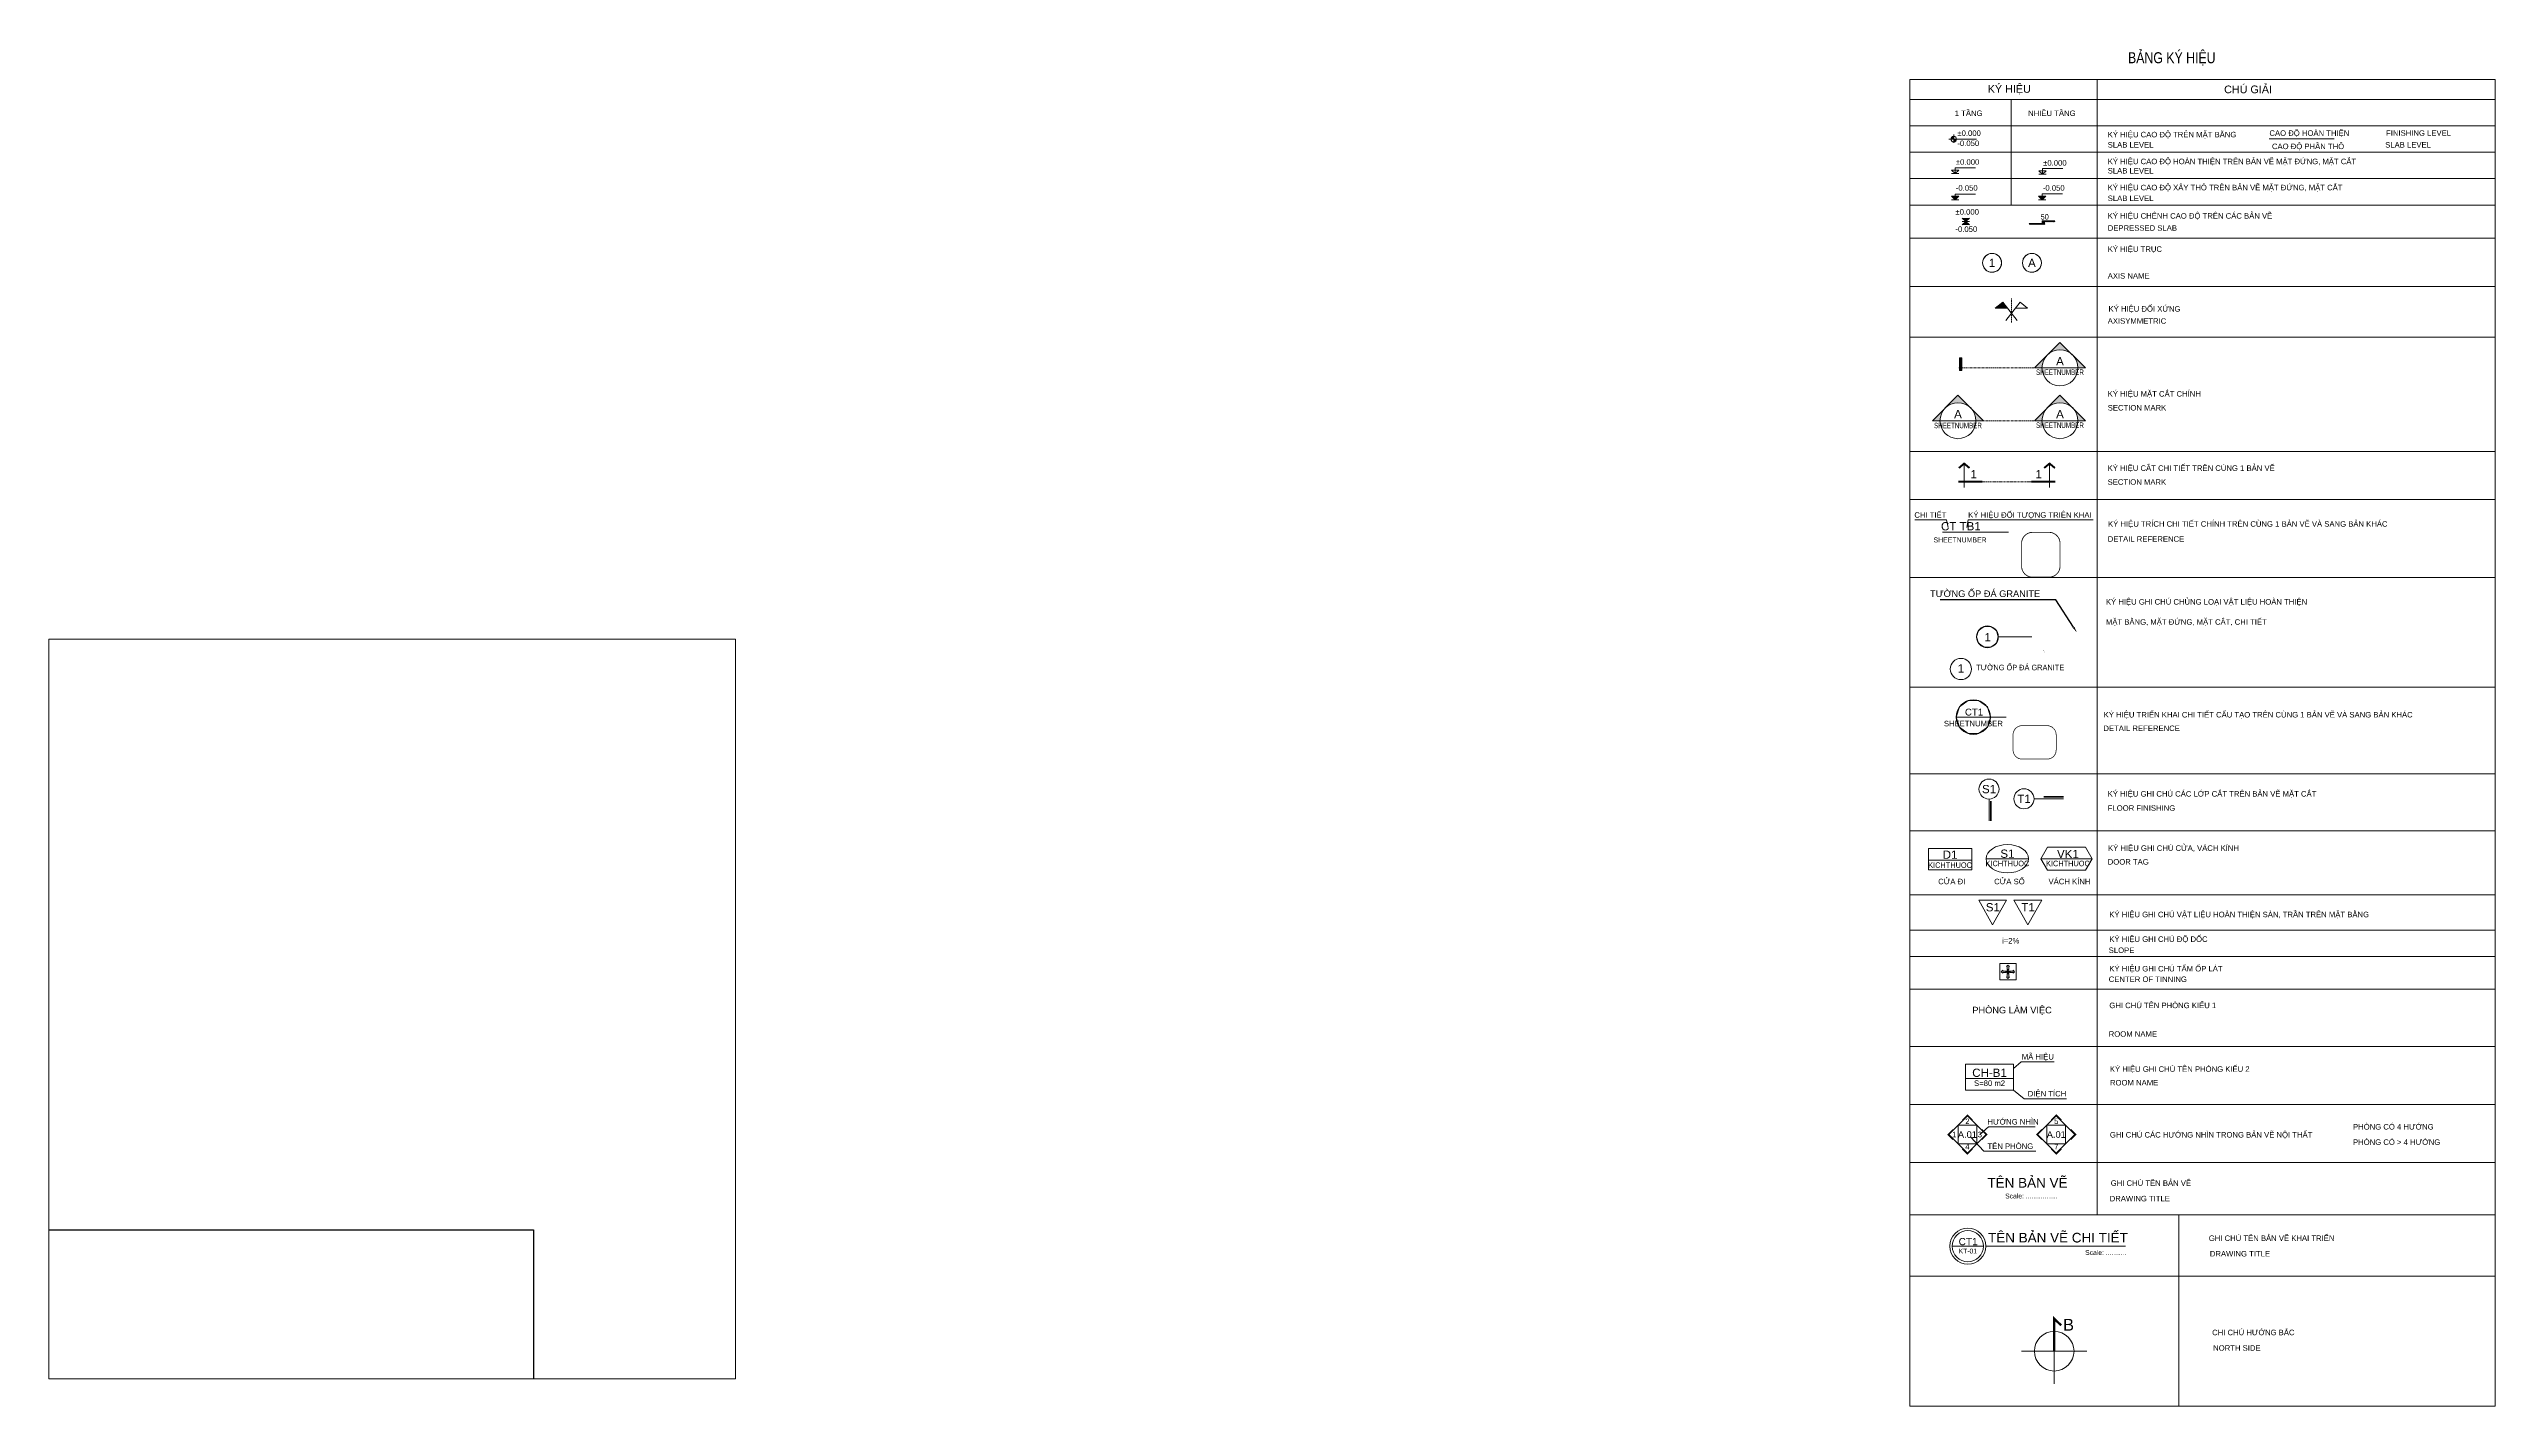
# Paper-space layout 'Layout1' of a CAD drawing. Header units: millimetres. Extents: x 40 to 929, y -1 to 493.
# The model-space entities are those that its viewports show. They can reach past a viewport. Long polylines and large blocks are cut down to what shows.
import ezdxf
from ezdxf import colors
from ezdxf.entities.mleader import LeaderData, LeaderLine
from ezdxf.enums import TextEntityAlignment as Align
from ezdxf.math import Vec2, Vec3

# ---------------------------------------------------------------- set-up
doc = ezdxf.new("R2010")
doc.units = ezdxf.units.MM
doc.header["$MEASUREMENT"] = 0
doc.set_wipeout_variables(frame=1)
doc.linetypes.add('CENTER', pattern=[3, 1.5, -0.5, 0.5, -0.5])
doc.linetypes.add('HIDDEN', pattern=[0.75, 0.5, -0.25])
for name, color, linetype, lineweight in [('A-DIM', 251, 'Continuous', 15), ('A-HATCH', 251, 'Continuous', 5), ('A-KY HIEU', 34, 'Continuous', 20), ('A-NET KHUAT', 250, 'HIDDEN', 9), ('A-NET THAY', 125, 'Continuous', 18), ('A-TEXT', 7, 'Continuous', 18), ('A-TUONG', 7, 'Continuous', 35)]:
    doc.layers.add(name, color=color, linetype=linetype, lineweight=lineweight)
doc.layers.add('LUOI GIONG', color=160, linetype='Continuous', plot=False)
doc.styles.add('A1-arial', font='arial.ttf', dxfattribs={"width": 0.8})
doc.styles.get("Standard").update_dxf_attribs({"font": 'arial.ttf'})

# ---------------------------------------------------------------- blocks, each defined once
blk = doc.blocks.new('Tag - Metric')
blk.add_lwpolyline([(0, 3.44), (-1.1, 3.26), (-2.06, 2.76), (-2.71, 2.12), (-3.13, 1.43), (-3.37, 0.73), (-3.44, 0), (-3.3, -0.99), (-2.83, -1.96), (-2.11, -2.72), (-1.16, -3.24), (0, -3.44), (1.28, -3.19), (2.29, -2.57), (2.96, -1.75), (3.33, -0.88), (3.44, 0), (3.34, 0.84), (3.08, 1.53), (2.65, 2.2), (1.84, 2.91), (1.07, 3.27), (0, 3.44)], close=True)
blk.add_circle((0, 0), 3.44)
at = {"style": 'A1-arial', "flags": 8}
blk.add_attdef('1', text='', height=3, dxfattribs=at).set_placement((0, 0), align=Align.MIDDLE_CENTER)
blk = doc.blocks.new('chenhcot')
at = {"layer": 'A-KY HIEU'}
h = blk.add_hatch(color=256, dxfattribs=at)
h.paths.add_polyline_path([(200, 187), (0, 187), (0, 0)])
h.paths.add_polyline_path([(0, 187), (-200, 187), (0, 0)])
h = blk.add_hatch(color=256, dxfattribs=at)
h.paths.add_polyline_path([(200, -188), (0, -188), (0, 0)])
h.paths.add_polyline_path([(0, -188), (-200, -188), (0, 0)])
for p, q in [((-200, 187), (0, 0)), ((-200, -188), (0, 0)), ((-200, 0), (200, 0)), ((0, 0), (200, 187)), ((0, 0), (200, -188))]:
    blk.add_line(p, q, dxfattribs=at)
at = {"color": 6, "style": 'A1-arial'}
for tag, p in [('%%P0.000', (-565, 283)), ('-0.050', (-570, -551))]:
    blk.add_attdef(tag, p, '', height=250, dxfattribs=at)
blk = doc.blocks.new('cotxaytho')
at = {"layer": 'A-KY HIEU'}
h = blk.add_hatch(color=256, dxfattribs=at)
h.paths.add_polyline_path([(200, 188), (0, 188), (0, 0)])
h.paths.add_polyline_path([(0, 188), (-200, 188), (0, 0)])
for p, q in [((-200, 188), (0, 0)), ((-200, 188), (200, 188)), ((-200, 0), (200, 0)), ((0, 312), (0, 0)), ((0, 312), (1100, 312)), ((0, 0), (200, 188))]:
    blk.add_line(p, q, dxfattribs=at)
at = {"color": 6, "style": 'A1-arial'}
blk.add_attdef('-0.050', (35, 402), '', height=250, dxfattribs=at)
blk = doc.blocks.new('cothoanthien')
at = {"layer": 'A-KY HIEU'}
for p, q in [((-200, 188), (200, 188)), ((-200, 188), (0, 0)), ((-200, 0), (200, 0)), ((0, 312), (1100, 312)), ((0, 312), (0, 0)), ((0, 0), (200, 188))]:
    blk.add_line(p, q, dxfattribs=at)
at = {"color": 6, "style": 'A1-arial'}
blk.add_attdef('%%P0.000', (36, 390), '', height=250, dxfattribs=at)
blk = doc.blocks.new('cotMB')
h = blk.add_hatch(color=256)
h.paths.add_polyline_path([(0, 156, 0.4142136), (-156, 0), (0, 0)])
h.paths.add_polyline_path([(156, 0), (0, 0), (0, -156, 0.4142136)])
for p, q in [((-256, 0), (1244, 0)), ((0, 256), (0, -206))]:
    blk.add_line(p, q)
blk.add_circle((0, 0), 156)
at = {"color": 6, "style": 'A1-arial'}
for tag, p in [('%%P0.000', (200, 85)), ('-0.050', (200, -317))]:
    blk.add_attdef(tag, p, '', height=250, dxfattribs=at)
blk = doc.blocks.new('KH-Ten phong 2')
at = {"layer": 'A-TEXT', "color": 6, "style": 'A1-arial'}
for p in [(47, 375), (47, -125)]:
    blk.add_attdef('HOITHAO', text='', height=300, dxfattribs=at).set_placement(p, align=Align.TOP_CENTER)
blk = doc.blocks.new('KH-do doc')
at = {"layer": 'A-KY HIEU'}
blk.add_lwpolyline([(-1250, 0, 0, 100, 0), (-1000, 0, 0, 0, 0), (0, 0, 0, 0, 0)], format="xyseb", dxfattribs=at)
at = {"layer": 'A-TEXT', "color": 6, "style": 'A1-arial'}
blk.add_attdef('I=2%', (-929, 75), '', height=250, dxfattribs=at)
blk = doc.blocks.new('cot HTMC nhieutang')
at = {"layer": 'A-KY HIEU'}
for p, q in [((-200, 188), (200, 188)), ((-200, 188), (0, 0)), ((-200, 0), (200, 0)), ((0, 313), (1100, 313)), ((0, 313), (0, 0)), ((0, 0), (200, 188))]:
    blk.add_line(p, q, dxfattribs=at)
at = {"color": 6, "style": 'A1-arial'}
for p in [(36, 1880), (36, 1580), (36, 1280), (36, 980), (36, 680), (36, 380)]:
    blk.add_attdef('%%P0.000', p, '', height=250, dxfattribs=at)
blk = doc.blocks.new('cotthoMC-nhieutang')
at = {"layer": 'A-KY HIEU'}
h = blk.add_hatch(color=256, dxfattribs=at)
h.paths.add_polyline_path([(200, 188), (0, 188), (0, 0)])
h.paths.add_polyline_path([(0, 188), (-200, 188), (0, 0)])
for p, q in [((-200, 188), (0, 0)), ((-200, 188), (200, 188)), ((-200, 0), (200, 0)), ((0, 313), (0, 0)), ((0, 313), (1100, 313)), ((0, 0), (200, 188))]:
    blk.add_line(p, q, dxfattribs=at)
at = {"color": 6, "style": 'A1-arial'}
for p in [(35, 1902), (35, 1602), (35, 1302), (35, 1002), (35, 702), (35, 402)]:
    blk.add_attdef('-0.050', p, '', height=250, dxfattribs=at)
blk = doc.blocks.new('GC MBnéiThÊt')
at = {"layer": 'A-KY HIEU'}
blk.add_line((0, 0), (849, -849), dxfattribs=at)
blk.add_line((0, 0), (849, -849), dxfattribs=at)
for points in [[(0, -1697), (849, -849), (0, 0), (-849, -849)], [(-424, -424), (-424, -1273), (424, -1273), (424, -424), (-424, -424)]]:
    blk.add_lwpolyline(points, close=True, dxfattribs=at)
at = {"layer": 'A-KY HIEU', "const_width": 50}
for points in [[(230, -194), (0, 35), (-230, -194)], [(-654, -619), (-884, -849), (-654, -1078)], [(654, -1078), (884, -849), (654, -619)], [(-230, -1503), (0, -1732), (230, -1503)]]:
    blk.add_lwpolyline(points, dxfattribs=at)
at = {"color": 6, "style": 'A1-arial'}
for tag, height, p in [('1', 250, (-597, -849)), ('xxx', 300, (0, -849)), ('2', 250, (0, -247)), ('3', 250, (568, -849)), ('4', 250, (0, -1401))]:
    blk.add_attdef(tag, text='', height=height, dxfattribs=at).set_placement(p, align=Align.MIDDLE)
blk = doc.blocks.new('KH-Doixung')
at = {"layer": 'A-KY HIEU'}
blk.add_hatch(color=256, dxfattribs=at).paths.add_polyline_path([(-461, 582), (-857, 269), (-213, 269)])
blk.add_hatch(color=256, dxfattribs=at).paths.add_polyline_path([(-461, 582), (-857, 269), (-213, 269)])
for p, q in [((-461, 582), (-857, 269)), ((-461, 582), (-857, 269)), ((-857, 269), (-213, 269)), ((-857, 269), (-213, 269)), ((-461, 582), (303, -383)), ((-461, 582), (303, -383)), ((461, 582), (-303, -383)), ((461, 582), (-303, -383)), ((857, 269), (213, 269)), ((857, 269), (213, 269)), ((461, 582), (857, 269)), ((461, 582), (857, 269))]:
    blk.add_line(p, q, dxfattribs=at)
blk = doc.blocks.new('HGIO2')
at = {"linetype": 'ByBlock'}
for p, q in [((0, -828), (0, 828)), ((-828, 0), (828, 0))]:
    blk.add_line(p, q, dxfattribs=at)
at = {"linetype": 'ByBlock', "const_width": 59.4}
blk.add_lwpolyline([(0, 0), (0, 828), (174, 656)], dxfattribs=at)
at = {"linetype": 'ByBlock'}
blk.add_circle((0, 0), 503, dxfattribs=at)
at = {"color": 6, "style": 'A1-arial'}
blk.add_text('B', height=300, dxfattribs=at).set_placement((224, 521))
blk = doc.blocks.new('DIEM OP LAT DAU TIEN')
at = {"layer": 'A-KY HIEU'}
h = blk.add_hatch(color=256, dxfattribs=at)
edge = h.paths.add_edge_path()
edge.add_arc((0, 0), 0.273, 0, 360)
for p, q in [((-0.55, 0), (0.55, 0)), ((0, 0.55), (0, -0.55))]:
    blk.add_line(p, q, dxfattribs=at)
for points in [[(-0.76, 0.27), (-1.85, 0.27), (-1.85, 0.55), (-2.4, 0), (-1.85, -0.55), (-1.85, -0.27), (-0.76, -0.27)], [(0.27, 0.76), (0.27, 1.85), (0.55, 1.85), (0, 2.4), (-0.55, 1.85), (-0.27, 1.85), (-0.27, 0.76)], [(0.76, 0.27), (1.85, 0.27), (1.85, 0.55), (2.4, 0), (1.85, -0.55), (1.85, -0.27), (0.76, -0.27)], [(0.27, -0.76), (0.27, -1.85), (0.55, -1.85), (0, -2.4), (-0.55, -1.85), (-0.27, -1.85), (-0.27, -0.76)]]:
    blk.add_lwpolyline(points, close=True, dxfattribs=at)
for radius in [0.545, 0.273]:
    blk.add_circle((0, 0), radius, dxfattribs=at)
blk = doc.blocks.new('CHENH CAO DO')
at = {"layer": 'A-HATCH'}
h = blk.add_hatch(dxfattribs=at)
h.set_pattern_fill('ANSI31', color=256, scale=2.4, angle=180, style=0)
h.set_pattern_definition([(225, (-72.19446, -571.7625), (0.21213203, -0.21213203), [])])
h.paths.add_polyline_path([(1.2, 0.7), (5.6, 0.7), (5.6, 1.2), (0, 1.2), (0, 0), (-5.6, 0), (-5.6, -0.5), (1.2, -0.5)])
at = {"layer": 'A-KY HIEU'}
blk.add_lwpolyline([(-5.6, 0), (0, 0), (0, 1.2), (5.6, 1.2)], dxfattribs=at)
at = {"layer": 'A-TEXT', "style": 'A1-arial', "width": 0.8}
blk.add_attdef('50', (-0.6, 1.7), '', height=2.4, dxfattribs=at)
blk = doc.blocks.new('VATLIEU SAN')
blk.add_wipeout([(-5.9, 10.5), (5.9, 10.5), (0, 0)]).dxf.layer = 'Defpoints'
at = {"layer": 'A-KY HIEU'}
blk.add_lwpolyline([(-5.9, 10.5), (5.9, 10.5), (0, 0)], close=True, dxfattribs=at)
at = {"layer": 'A-TEXT', "color": 6, "style": 'A1-arial'}
blk.add_attdef('XXX', text='', height=3.5, dxfattribs=at).set_placement((0.1, 7.5), align=Align.MIDDLE_CENTER)
blk = doc.blocks.new('*U36')
h = blk.add_hatch(color=256)
edge = h.paths.add_edge_path()
edge.add_line((-37.05, 0), (-39.76, 0))
edge.add_line((-39.76, 0), (-30.52, 9.24))
edge.add_line((-30.52, 9.24), (-21.28, 0))
edge.add_line((-21.28, 0), (-23.99, 0))
edge.add_arc((-30.52, 0), 6.53, 360, 540)
h = blk.add_hatch(color=256)
edge = h.paths.add_edge_path()
edge.add_line((0, 0), (-2.71, 0))
edge.add_line((-2.71, 0), (6.53, 9.24))
edge.add_line((6.53, 9.24), (15.77, 0))
edge.add_line((15.77, 0), (13.06, 0))
edge.add_arc((6.53, 0), 6.53, 360, 540)
for p, q in [((-37.05, 0), (-23.99, 0)), ((0, 0), (13.06, 0))]:
    blk.add_line(p, q)
at = {"linetype": 'CENTER', "ltscale": 0.5}
blk.add_line((0, 0), (-23.99, 0), dxfattribs=at)
for points in [[(-37.05, 0), (-39.76, 0), (-30.52, 9.24), (-21.28, 0), (-23.99, 0, 1)], [(0, 0), (-2.71, 0), (6.53, 9.24), (15.77, 0), (13.06, 0, 1)]]:
    blk.add_lwpolyline(points, format="xyb", close=True)
for centre in [(-30.52, 0), (6.53, 0)]:
    blk.add_circle(centre, 6.53)
at = {"style": 'A1-arial', "flags": 8}
for tag, p in [('VIEWNUMBER-B', (-30.52, 0)), ('VIEWNUMBER', (6.53, 0))]:
    blk.add_attdef(tag, text='', height=3, dxfattribs=at).set_placement(p, align=Align.BOTTOM_CENTER)
at = {"style": 'A1-arial', "width": 0.65, "flags": 8}
for tag, p in [('SHEETNUMBER-B', (-30.52, -0.74)), ('SHEETNUMBER', (6.53, -0.64))]:
    blk.add_attdef(tag, text='', height=2, dxfattribs=at).set_placement(p, align=Align.TOP_CENTER)
blk = doc.blocks.new('*U34')
h = blk.add_hatch(color=256)
edge = h.paths.add_edge_path()
edge.add_line((0, 0), (-2.71, 0))
edge.add_line((-2.71, 0), (6.53, 9.24))
edge.add_line((6.53, 9.24), (15.77, 0))
edge.add_line((15.77, 0), (13.06, 0))
edge.add_arc((6.53, 0), 6.53, 360, 540)
blk.add_hatch(color=256).paths.add_polyline_path([(-29.9, 3.57), (-29.15, 3.57), (-29.15, -1), (-29.9, -1)])
at = {"linetype": 'CENTER', "ltscale": 0.5}
blk.add_line((0, 0), (-30.15, 0), dxfattribs=at)
blk.add_line((0, 0), (13.06, 0))
blk.add_lwpolyline([(0, 0), (-2.71, 0), (6.53, 9.24), (15.77, 0), (13.06, 0, 1)], format="xyb", close=True)
blk.add_lwpolyline([(-29.9, 3.57), (-29.15, 3.57), (-29.15, -1), (-29.9, -1)], close=True)
blk.add_circle((6.53, 0), 6.53)
at = {"style": 'A1-arial', "flags": 8}
blk.add_attdef('VIEWNUMBER', text='', height=3, dxfattribs=at).set_placement((6.53, 0), align=Align.BOTTOM_CENTER)
at = {"style": 'A1-arial', "width": 0.65, "flags": 8}
blk.add_attdef('SHEETNUMBER', text='', height=2, dxfattribs=at).set_placement((6.53, -0.61), align=Align.TOP_CENTER)
blk = doc.blocks.new('*U27')
for p, q in [((-31.6, -5.7), (-31.6, 4.5)), ((4.6, -5.7), (4.6, 4.5))]:
    blk.add_line(p, q)
at = {"const_width": 0.813}
for points in [[(-33.8, 2.6), (-31.6, 4.5), (-29.3, 2.6)], [(6.9, 2.6), (4.6, 4.5), (2.3, 2.6)], [(-23.9, -3.2), (-34.1, -3.2)], [(-3.1, -3.2), (7.1, -3.2)]]:
    blk.add_lwpolyline(points, dxfattribs=at)
at = {"linetype": 'CENTER', "ltscale": 0.5}
blk.add_lwpolyline([(-23.9, -3.2), (-3.1, -3.2)], dxfattribs=at)
at = {"style": 'A1-arial'}
for tag, p in [('1', (-27.5, 0)), ('2', (0, 0))]:
    blk.add_attdef(tag, text='', height=3.5, dxfattribs=at).set_placement(p, align=Align.MIDDLE_CENTER)
blk = doc.blocks.new('*U25')
blk.add_lwpolyline([(-19, 0), (-4.8, 0)])
blk.add_lwpolyline([(-4.8, 0, 0, 0, 0), (-1.3, -4.1, 0.96, 0, 0), (0.4, -5.9, 0, 0, 0)], format="xyseb")
blk.add_wipeout([(-19, 0), (-19.8, 2.7), (-22.1, 4.4), (-25, 4.4), (-27.3, 2.7), (-28.2, 0), (-27.3, -2.7), (-25, -4.4), (-22.1, -4.4), (-19.8, -2.7)]).dxf.layer = 'A-DIM'
blk.add_circle((-23.6, 0), 4.61)
at = {"layer": 'A-DIM'}
blk.add_lwpolyline([(-19, 0), (-19.8, 2.7), (-22.1, 4.4), (-25, 4.4), (-27.3, 2.7), (-28.2, 0), (-27.3, -2.7), (-25, -4.4), (-22.1, -4.4), (-19.8, -2.7)], close=True, dxfattribs=at)
at = {"style": 'A1-arial', "flags": 8}
blk.add_attdef('VIEW-NUMBER', text='', height=3.5, dxfattribs=at).set_placement((-23.5, -0.2), align=Align.MIDDLE_CENTER)
blk = doc.blocks.new('KH-So Caukien')
at = {"layer": 'A-KY HIEU'}
blk.add_circle((0, 0), 225, dxfattribs=at)
at = {"layer": 'A-KY HIEU', "color": 6, "style": 'A1-arial'}
blk.add_attdef('12', text='', height=250, dxfattribs=at).set_placement((0, 0), align=Align.MIDDLE_CENTER)
blk = doc.blocks.new('*U22')
blk.add_lwpolyline([(-13.3, 4.1), (-5.4, 4.1)])
blk.add_lwpolyline([(-5.4, 4.1, 0, 0, 0), (-2.9, 1.1, 0.96, 0, 0), (-1.3, -0.7, 0, 0, 0)], format="xyseb")
at = {"linetype": 'HIDDEN', "ltscale": 0.3, "const_width": 0.3}
blk.add_lwpolyline([(1.6, -14.2), (12.4, -14.2, 0.414214), (16.4, -10.2), (16.4, -3.6, 0.414214), (12.4, 0.4), (1.6, 0.4, 0.414214), (-2.4, -3.6), (-2.4, -10.2, 0.414214)], format="xyb", close=True, dxfattribs=at)
blk.add_wipeout([(-12.2, 4.1), (-13.6, 8.6), (-17.4, 11.3), (-22, 11.3), (-25.7, 8.6), (-27.2, 4.1), (-25.7, -0.3), (-22, -3), (-17.4, -3), (-13.6, -0.3)]).dxf.layer = 'A-DIM'
blk.add_line((-27.2, 4.1), (-12.2, 4.1))
blk.add_circle((-19.7, 4.1), 7.5)
at = {"layer": 'A-DIM'}
blk.add_lwpolyline([(-12.2, 4.1), (-13.6, 8.6), (-17.4, 11.3), (-22, 11.3), (-25.7, 8.6), (-27.2, 4.1), (-25.7, -0.3), (-22, -3), (-17.4, -3), (-13.6, -0.3)], close=True, dxfattribs=at)
at = {"style": 'A1-arial', "flags": 8}
for tag, height, p in [('VIEW-NUMBER', 3, (-19.4, 6.3)), ('SHEETNUMBER', 2.4, (-19.7, 1.3))]:
    blk.add_attdef(tag, text='', height=height, dxfattribs=at).set_placement(p, align=Align.MIDDLE_CENTER)
blk = doc.blocks.new('*U23')
blk.add_line((0, -4.3), (0, -13.5))
at = {"const_width": 0.75}
blk.add_lwpolyline([(0.8, -13.5), (0.8, -5)], dxfattribs=at)
blk.add_circle((0, 0), 4.25)
at = {"style": 'A1-arial'}
blk.add_attdef('FN', text='', height=3.5, dxfattribs=at).set_placement((0, 0), align=Align.MIDDLE_CENTER)
blk = doc.blocks.new('*U19')
blk.add_line((4.3, 0), (16.8, 0))
at = {"const_width": 0.75}
blk.add_lwpolyline([(16.8, 0.8), (8.3, 0.8)], dxfattribs=at)
blk.add_circle((0, 0), 4.25)
at = {"style": 'A1-arial'}
blk.add_attdef('FN', text='', height=3.5, dxfattribs=at).set_placement((0, 0), align=Align.MIDDLE_CENTER)
blk = doc.blocks.new('CUA DI A2-A3')
blk.add_line((-7.87, 0), (7.87, 0))
blk.add_lwpolyline([(-7.87, -3.43), (7.87, -3.43), (7.87, 4.29), (-7.87, 4.29)], close=True)
at = {"style": 'A1-arial'}
blk.add_attdef('KYHIEU', text='', height=3, dxfattribs=at).set_placement((0, 3.54), align=Align.TOP_CENTER)
blk.add_attdef('KICHTHUOC', text='', height=2, dxfattribs=at).set_placement((0, -3.36), align=Align.BOTTOM_CENTER)
blk = doc.blocks.new('CUASO A2-A3')
blk.add_line((-7.71, 0), (7.71, 0))
blk.add_ellipse((0, 0), major_axis=(-7.71, 0), ratio=0.666667)
at = {"style": 'A1-arial'}
blk.add_attdef('KYHIEU', text='', height=3, dxfattribs=at).set_placement((0, 3.33), align=Align.TOP_CENTER)
blk.add_attdef('KICHTHUOC', text='', height=2, dxfattribs=at).set_placement((0, -3.33), align=Align.BOTTOM_CENTER)
blk = doc.blocks.new('VACHKINH A2-A3')
blk.add_line((-9.29, 0), (9.29, 0))
blk.add_lwpolyline([(-9.29, 0), (-6.86, -4.22), (6.86, -4.22), (9.29, 0), (6.86, 4.22), (-6.86, 4.22)], close=True)
at = {"style": 'A1-arial'}
blk.add_attdef('KYHIEU', text='', height=3, dxfattribs=at).set_placement((0.52, 3.22), align=Align.TOP_CENTER)
blk.add_attdef('KICHTHUOC', text='', height=2, dxfattribs=at).set_placement((0.52, -3.33), align=Align.BOTTOM_CENTER)
blk = doc.blocks.new('ky hieu phong 2')
blk.add_line((-8.37, 0), (9.09, 0))
blk.add_lwpolyline([(-8.37, -4.29), (9.09, -4.29), (9.09, 5.14), (-8.37, 5.14)], close=True)
at = {"style": 'A1-arial'}
blk.add_attdef('KYHIEU', text='', height=3, dxfattribs=at).set_placement((0.36, 3.54), align=Align.TOP_CENTER)
blk.add_attdef('KICHTHUOC', text='', height=2, dxfattribs=at).set_placement((0.36, -3.36), align=Align.BOTTOM_CENTER)
blk = doc.blocks.new('Drawing Title - Metric')
at = {"style": 'A1-arial', "flags": 8}
blk.add_attdef('VIEWNAME', text='', height=4, dxfattribs=at).set_placement((25.6, -13), align=Align.BOTTOM_LEFT)
blk.add_attdef('VPSCALE', text='', height=2, dxfattribs=at).set_placement((54.7, -14.3), align=Align.TOP_RIGHT)
blk = doc.blocks.new('*U33')
for p, q in [((7.5, 0), (65.5, 0)), ((6.5, 0), (-6.5, 0))]:
    blk.add_line(p, q)
for radius in [7.5, 6.5]:
    blk.add_circle((0, 0), radius)
at = {"style": 'A1-arial', "flags": 8}
for tag, height, p in [('VIEWNUMBER', 3, (0.1, 1.9)), ('SHEETNUMBER', 2, (0, -2))]:
    blk.add_attdef(tag, text='', height=height, dxfattribs=at).set_placement(p, align=Align.MIDDLE_CENTER)
blk.add_attdef('VIEWNAME', text='', height=4, dxfattribs=at).set_placement((8.4, 3.5), align=Align.MIDDLE_LEFT)
blk.add_attdef('VPSCALE', text='', height=2, dxfattribs=at).set_placement((65.8, -2.6), align=Align.MIDDLE_RIGHT)
blk = doc.blocks.new('*U38')
blk.add_line((-30.15, 0), (-17.35, 0))
blk.add_lwpolyline([(-17.35, 0), (-6.12, 0)])
blk.add_lwpolyline([(-6.12, 0, 0, 0, 0), (-2.78, -4.83, 0.96, 0, 0), (-1.36, -6.87, 0, 0, 0)], format="xyseb")
at = {"linetype": 'HIDDEN', "ltscale": 0.3, "const_width": 0.3}
blk.add_lwpolyline([(2.61, -16.33), (8.58, -16.33, 0.414214), (12.58, -12.33), (12.58, -4.05, 0.414214), (8.58, -0.05), (2.61, -0.05, 0.414214), (-1.39, -4.05), (-1.39, -12.33, 0.414214)], format="xyb", close=True, dxfattribs=at)
at = {"style": 'A1-arial', "flags": 8}
for tag, height, p in [('VIEW-NUMBER', 3, (-23.45, 2.17)), ('SHEETNUMBER', 1.8, (-23.73, -2.81))]:
    blk.add_attdef(tag, text='', height=height, dxfattribs=at).set_placement(p, align=Align.MIDDLE_CENTER)

msp = doc.modelspace()

# ---------------------------------------------------------------- linework, layer by layer
at = {"layer": 'LUOI GIONG'}
msp.add_lwpolyline([(20697.5, -87500), (45697.5, -87500), (45697.5, -112500), (20697.5, -112500)], close=True, dxfattribs=at)

psp = doc.layouts.get("Layout1")

# ---------------------------------------------------------------- linework, layer by layer
at = {"layer": 'A-KY HIEU'}
psp.add_lwpolyline([(748.7, 160.31), (754.7, 160.31), (754.7, 154.31), (748.7, 154.31)], close=True, dxfattribs=at)
for points in [[(753.75, 122.17), (756.56, 124.57), (768.55, 124.57)], [(753.75, 114.29), (757.58, 111.19), (773, 111.19)], [(741.46, 98.23), (744.65, 100.96), (761.54, 100.96)], [(738.15, 97.34), (742.93, 92.12), (761.86, 92.12)]]:
    psp.add_lwpolyline(points, dxfattribs=at)
at = {"layer": 'A-NET KHUAT'}
psp.add_line((752.96, 393.27), (752.96, 401.94), dxfattribs=at)
at = {"layer": 'A-NET THAY'}
for p, q in [((784.15, 481.48), (784.15, 69.01)), ((716.02, 474.28), (928.65, 474.28)), ((752.93, 435.88), (752.93, 474.28)), ((716.02, 464.68), (928.65, 464.68)), ((716.02, 455.08), (928.65, 455.08)), ((716.02, 445.48), (928.65, 445.48)), ((716.02, 435.88), (928.65, 435.88)), ((716.02, 423.88), (928.65, 423.88)), ((716.02, 406.28), (928.65, 406.28)), ((716.02, 387.94), (928.65, 387.94)), ((716.02, 346.36), (928.65, 346.36)), ((716.02, 328.96), (928.65, 328.96)), ((716.02, 300.53), (928.65, 300.53)), ((716.02, 260.7), (928.65, 260.7)), ((716.02, 229.26), (928.65, 229.26)), ((716.02, 208.47), (928.65, 208.47)), ((716.02, 185.25), (928.65, 185.25)), ((716.02, 172.41), (928.65, 172.41)), ((716.02, 162.81), (928.65, 162.81)), ((716.02, 150.94), (928.65, 150.94)), ((716.02, 130.1), (928.65, 130.1)), ((716.02, 109.04), (928.65, 109.04)), ((716.02, 87.97), (928.65, 87.97)), ((716.02, 69.01), (928.65, 69.01)), ((813.8, 69.01), (813.8, -0.51)), ((716.02, 46.67), (928.65, 46.67)), ((716.02, -0.51), (928.65, -0.51))]:
    psp.add_line(p, q, dxfattribs=at)
at = {"layer": 'A-TEXT'}
psp.add_line((846.64, 459.99), (870.19, 459.99), dxfattribs=at)
for points in [[(730, 318.72), (729.41, 321.46), (717.85, 321.46)], [(736.72, 318.72), (737.29, 321.46), (782.69, 321.46)]]:
    psp.add_lwpolyline(points, dxfattribs=at)

# ---------------------------------------------------------------- block references
at = {"layer": 'A-HATCH'}
ref = psp.add_blockref('chenhcot', (736.42, 429.9), dxfattribs=dict(at, xscale=0.006666666666569654, yscale=0.006666666666569654, zscale=0.006666666666569654))
ref.add_attrib('%%P0.000', '%%p0.000', dxfattribs={"layer": 'A-TEXT', "color": 6, "height": 2, "style": 'A1-arial'}).set_placement((732.65, 431.79), align=Align.BOTTOM_LEFT)
ref.add_attrib('-0.050', '-0.050', dxfattribs={"layer": 'A-TEXT', "color": 6, "height": 2, "style": 'A1-arial'}).set_placement((732.62, 425.53), align=Align.BOTTOM_LEFT)
ref = psp.add_blockref('KH-do doc', (757.62, 166.32), dxfattribs=dict(at, xscale=0.00866666666654055, yscale=0.00866666666654055, zscale=0.00866666666654055))
ref.add_attrib('I=2%', 'i=2%', dxfattribs={"layer": 'A-TEXT', "color": 6, "height": 2, "style": 'A1-arial'}).set_placement((749.56, 166.97), align=Align.BOTTOM_LEFT)
at = {"layer": 'A-KY HIEU'}
ref = psp.add_blockref('cotMB', (732, 459.84), dxfattribs=dict(at, xscale=0.006666666666569654, yscale=0.006666666666569654, zscale=0.006666666666569654))
ref.add_attrib('%%P0.000', '%%p0.000', dxfattribs={"layer": 'A-TEXT', "color": 6, "height": 2, "style": 'A1-arial'}).set_placement((733.34, 460.4), align=Align.BOTTOM_LEFT)
ref.add_attrib('-0.050', '-0.050', dxfattribs={"layer": 'A-TEXT', "color": 6, "height": 2, "style": 'A1-arial'}).set_placement((733.34, 456.73), align=Align.BOTTOM_LEFT)
ref = psp.add_blockref('cothoanthien', (732.54, 447.33), dxfattribs=dict(at, xscale=0.006666666666569654, yscale=0.006666666666569654, zscale=0.006666666666569654))
ref.add_attrib('%%P0.000', '%%p0.000', dxfattribs={"layer": 'A-TEXT', "color": 6, "height": 2, "style": 'A1-arial'}).set_placement((732.78, 449.93), align=Align.BOTTOM_LEFT)
ref = psp.add_blockref('cot HTMC nhieutang', (764.26, 447.06), dxfattribs=dict(at, xscale=0.006666666666569654, yscale=0.006666666666569654, zscale=0.006666666666569654))
ref.add_attrib('%%P0.000', '%%p0.000', dxfattribs={"layer": 'A-TEXT', "color": 6, "height": 2, "style": 'A1-arial'}).set_placement((764.49, 449.59), align=Align.BOTTOM_LEFT)
ref = psp.add_blockref('cotxaytho', (732.54, 437.82), dxfattribs=dict(at, xscale=0.006666666666569654, yscale=0.006666666666569654, zscale=0.006666666666569654))
ref.add_attrib('-0.050', '-0.050', dxfattribs={"layer": 'A-TEXT', "color": 6, "height": 2, "style": 'A1-arial'}).set_placement((732.77, 440.5), align=Align.BOTTOM_LEFT)
ref = psp.add_blockref('cotthoMC-nhieutang', (764.15, 437.82), dxfattribs=dict(at, xscale=0.006666666666569654, yscale=0.006666666666569654, zscale=0.006666666666569654))
ref.add_attrib('-0.050', '-0.050', dxfattribs={"layer": 'A-TEXT', "color": 6, "height": 2, "style": 'A1-arial'}).set_placement((764.38, 440.5), align=Align.BOTTOM_LEFT)
ref = psp.add_blockref('Tag - Metric', (745.95, 414.87), dxfattribs=dict(at, xscale=0.9958624542824018, yscale=0.9958624542824018, zscale=0.9958624542824018))
ref.add_attrib('DETAIL#', '1', dxfattribs={"layer": '0', "height": 3, "style": 'A1-arial'}).set_placement((745.95, 414.87), align=Align.MIDDLE_CENTER)
ref = psp.add_blockref('Tag - Metric', (760.41, 414.87), dxfattribs=dict(at, xscale=0.9958624542824018, yscale=0.9958624542824018, zscale=0.9958624542824018))
ref.add_attrib('DETAIL#', 'A', dxfattribs={"layer": '0', "height": 3, "style": 'A1-arial'}).set_placement((760.41, 414.87), align=Align.MIDDLE_CENTER)
ref = psp.add_blockref('*U34', (764.07, 376.75), dxfattribs=at)
ref.add_attrib('SHEETNUMBER', 'SHEETNUMBER', dxfattribs={"layer": '0', "height": 2, "style": 'A1-arial', "width": 0.65}).set_placement((770.6, 376.15), align=Align.TOP_CENTER)
ref.add_attrib('VIEWNUMBER', 'A', dxfattribs={"layer": '0', "height": 3, "style": 'A1-arial'}).set_placement((770.6, 376.75), align=Align.BOTTOM_CENTER)
ref = psp.add_blockref('*U36', (764.07, 357.53), dxfattribs=at)
ref.add_attrib('VIEWNUMBER', 'A', dxfattribs={"layer": '0', "height": 3, "style": 'A1-arial'}).set_placement((770.6, 357.53), align=Align.BOTTOM_CENTER)
ref.add_attrib('SHEETNUMBER', 'SHEETNUMBER', dxfattribs={"layer": '0', "height": 2, "style": 'A1-arial', "width": 0.65}).set_placement((770.6, 356.89), align=Align.TOP_CENTER)
ref.add_attrib('VIEWNUMBER-B', 'A', dxfattribs={"layer": '0', "height": 3, "style": 'A1-arial'}).set_placement((733.55, 357.53), align=Align.BOTTOM_CENTER)
ref.add_attrib('SHEETNUMBER-B', 'SHEETNUMBER', dxfattribs={"layer": '0', "height": 2, "style": 'A1-arial', "width": 0.65}).set_placement((733.55, 356.79), align=Align.TOP_CENTER)
for name, p, xscale, yscale, zscale, values in [('*U27', (762.87, 338.11), 0.8571428571428571, 0.8571428571428571, 0.8571428571428571, {'2': '1', '1': '1'}), ('*U23', (744.83, 223.68), 0.8571428571428571, 0.8571428571428571, 0.8571428571428571, {'FN': 'S1'}), ('*U19', (757.53, 220.15), 0.8571428571428571, 0.8571428571428571, 0.8571428571428571, {'FN': 'T1'}), ('Drawing Title - Metric', (721.87, 89.2), 0.875, 0.875, 0.875, {'VPSCALE': 'Scale: .................', 'VIEWNAME': 'TÊN BẢN VẼ'})]:
    psp.add_blockref(name, p, dxfattribs=dict(at, xscale=xscale, yscale=yscale, zscale=zscale)).add_auto_attribs(values)
ref = psp.add_blockref('*U38', (758.05, 317.01), dxfattribs=at)
ref.add_attrib('VIEW-NUMBER', 'CT TB1', dxfattribs={"layer": '0', "height": 3, "style": 'A1-arial'}).set_placement((734.6, 319.18), align=Align.MIDDLE_CENTER)
ref.add_attrib('SHEETNUMBER', 'SHEETNUMBER', dxfattribs={"layer": '0', "height": 1.8, "style": 'A1-arial'}).set_placement((734.32, 314.21), align=Align.MIDDLE_CENTER)
ref = psp.add_blockref('CUA DI A2-A3', (730.68, 197.81), dxfattribs=at)
ref.add_attrib('KICHTHUOC', 'KICHTHUOC', dxfattribs={"layer": '0', "height": 2, "style": 'A1-arial', "width": 0.8}).set_placement((730.68, 194.45), align=Align.BOTTOM_CENTER)
ref.add_attrib('KYHIEU', 'D1', dxfattribs={"layer": '0', "height": 3, "style": 'A1-arial'}).set_placement((730.68, 201.35), align=Align.TOP_CENTER)
ref = psp.add_blockref('CUASO A2-A3', (751.52, 198.38), dxfattribs=at)
ref.add_attrib('KICHTHUOC', 'KICHTHUOC', dxfattribs={"layer": '0', "height": 2, "style": 'A1-arial', "width": 0.8}).set_placement((751.52, 195.05), align=Align.BOTTOM_CENTER)
ref.add_attrib('KYHIEU', 'S1', dxfattribs={"layer": '0', "height": 3, "style": 'A1-arial'}).set_placement((751.52, 201.71), align=Align.TOP_CENTER)
ref = psp.add_blockref('VACHKINH A2-A3', (772.97, 198.38), dxfattribs=at)
ref.add_attrib('KICHTHUOC', 'KICHTHUOC', dxfattribs={"layer": '0', "height": 2, "style": 'A1-arial', "width": 0.8}).set_placement((773.49, 195.06), align=Align.BOTTOM_CENTER)
ref.add_attrib('KYHIEU', 'VK1', dxfattribs={"layer": '0', "height": 3, "style": 'A1-arial'}).set_placement((773.49, 201.6), align=Align.TOP_CENTER)
psp.add_blockref('DIEM OP LAT DAU TIEN', (751.7, 157.31), dxfattribs=at)
ref = psp.add_blockref('KH-Ten phong 2', (752.82, 138.45), dxfattribs=dict(at, xscale=0.007999999999883585, yscale=0.007999999999883585, zscale=0.007999999999883585))
ref.add_attrib('HOITHAO', 'PHÒNG LÀM VIỆC', dxfattribs={"layer": 'A-TEXT', "color": 6, "height": 2.4, "style": 'A1-arial'}).set_placement((753.2, 141.46), align=Align.BOTTOM_CENTER)
psp.add_blockref('ky hieu phong 2', (744.66, 118.57), dxfattribs=at).add_auto_attribs({'KICHTHUOC': 'S=80 m2', 'KYHIEU': 'CH-B1'})
ref = psp.add_blockref('GC MBnéiThÊt', (736.98, 104.95), dxfattribs=dict(at, xscale=0.007999999999883585, yscale=0.007999999999883585, zscale=0.007999999999883585))
ref.add_attrib('xxx', 'A.01', dxfattribs={"layer": 'A-TEXT', "color": 6, "height": 2.4, "style": 'A1-arial'}).set_placement((736.98, 98.16), align=Align.MIDDLE)
ref.add_attrib('1', '1', dxfattribs={"layer": 'A-TEXT', "color": 6, "height": 2, "style": 'A1-arial'}).set_placement((732.2, 98.16), align=Align.MIDDLE)
ref.add_attrib('2', '2', dxfattribs={"layer": 'A-TEXT', "color": 6, "height": 2, "style": 'A1-arial'}).set_placement((736.98, 102.97), align=Align.MIDDLE)
ref.add_attrib('3', '3', dxfattribs={"layer": 'A-TEXT', "color": 6, "height": 2, "style": 'A1-arial'}).set_placement((741.52, 98.16), align=Align.MIDDLE)
ref.add_attrib('4', '4', dxfattribs={"layer": 'A-TEXT', "color": 6, "height": 2, "style": 'A1-arial'}).set_placement((736.98, 93.74), align=Align.MIDDLE)
ref = psp.add_blockref('GC MBnéiThÊt', (769.27, 104.95), dxfattribs=dict(at, xscale=0.007999999999883585, yscale=0.007999999999883585, zscale=0.007999999999883585))
ref.add_attrib('xxx', 'A.01', dxfattribs={"layer": 'A-TEXT', "color": 6, "height": 2.4, "style": 'A1-arial'}).set_placement((769.27, 98.16), align=Align.MIDDLE)
ref.add_attrib('2', '5', dxfattribs={"layer": 'A-TEXT', "color": 6, "height": 2, "style": 'A1-arial'}).set_placement((769.27, 102.97), align=Align.MIDDLE)
ref.add_attrib('4', '7', dxfattribs={"layer": 'A-TEXT', "color": 6, "height": 2, "style": 'A1-arial'}).set_placement((769.27, 93.74), align=Align.MIDDLE)
ref = psp.add_blockref('*U33', (737.14, 57.58), dxfattribs=dict(at, xscale=0.875, yscale=0.875, zscale=0.875))
ref.add_attrib('VIEWNAME', 'TÊN BẢN VẼ CHI TIẾT', dxfattribs={"layer": '0', "height": 3.5, "style": 'A1-arial', "flags": 8}).set_placement((744.47, 60.69), align=Align.MIDDLE_LEFT)
ref.add_attrib('SHEETNUMBER', 'KT-01', dxfattribs={"layer": '0', "height": 1.75, "style": 'A1-arial', "flags": 8}).set_placement((737.14, 55.82), align=Align.MIDDLE_CENTER)
ref.add_attrib('VPSCALE', 'Scale: ...........', dxfattribs={"layer": '0', "height": 1.75, "style": 'A1-arial'}).set_placement((794.7, 55.29), align=Align.MIDDLE_RIGHT)
ref.add_attrib('VIEWNUMBER', 'CT1', dxfattribs={"layer": '0', "height": 2.625, "style": 'A1-arial', "flags": 8}).set_placement((737.25, 59.26), align=Align.MIDDLE_CENTER)
at = {"layer": 'A-KY HIEU', "xscale": 0.01432835820887703, "yscale": 0.01432835820887703, "zscale": 0.01432835820887703}
psp.add_blockref('HGIO2', (768.5, 19.43), dxfattribs=at)
at = {"layer": 'A-NET THAY', "xscale": 0.8333333333333334, "yscale": 0.8333333333333334, "zscale": 0.8333333333333334}
psp.add_blockref('CHENH CAO DO', (764.08, 429.2), dxfattribs=at).add_auto_attribs({'50': '50'})
at = {"layer": 'A-NET THAY', "xscale": 0.006857142857043072, "yscale": 0.006857142857043072, "zscale": 0.006857142857043072}
psp.add_blockref('KH-Doixung', (752.96, 396.57), dxfattribs=at)

# ---------------------------------------------------------------- texts
at = {"layer": 'A-TEXT', "style": 'A1-arial'}
for s, height, p in [('KÝ HIỆU', 2.8, (744.36, 476.69)), ('CHÚ GIẢI', 2.8, (830.23, 476.51)), ('1 TẦNG', 2, (732.38, 468.24)), ('NHIỀU TẦNG', 2, (759.05, 468.24)), ('KÝ HIỆU CAO ĐỘ TRÊN MẶT BẰNG', 2, (787.95, 460.49)), ('CAO ĐỘ HOÀN THIỆN', 2, (846.68, 461.03)), ('KÝ HIỆU CAO ĐỘ HOÀN THIỆN TRÊN BẢN VẼ MẶT ĐỨNG, MẶT CẮT', 2, (787.95, 450.74)), ('CAO ĐỘ PHẦN THÔ', 2, (847.6, 456.21)), ('KÝ HIỆU CAO ĐỘ XÂY THÔ TRÊN BẢN VẼ MẶT ĐỨNG, MẶT CẮT', 2, (787.95, 441.25)), ('KÝ HIỆU CHÊNH CAO ĐỘ TRÊN CÁC BẢN VẼ', 2, (787.95, 430.95)), ('KÝ HIỆU TRỤC', 2, (787.95, 418.88)), ('KÝ HIỆU ĐỐI XỨNG', 2, (788.24, 397.16)), ('KÝ HIỆU MẶT CẮT CHÍNH', 2, (787.95, 366.29)), ('KÝ HIỆU CẮT CHI TIẾT TRÊN CÙNG 1 BẢN VẼ', 2, (787.91, 339.31)), ('CHI TIẾT', 2, (717.71, 322.28)), ('KÝ HIỆU ĐỐI TƯỢNG TRIÊN KHAI', 2, (737.27, 322.28)), ('KÝ HIỆU TRÍCH CHI TIẾT CHÍNH TRÊN CÙNG 1 BẢN VẼ VÀ SANG BẢN KHÁC', 2, (788.07, 319.02)), ('KÝ HIỆU GHI CHÚ CHỦNG LOẠI VẬT LIỆU HOÀN THIỆN', 2, (787.29, 290.71)), ('MẶT BẰNG, MẶT ĐỨNG, MẶT CẮT, CHI TIẾT', 2, (787.29, 283.4)), ('KÝ HIỆU TRIỂN KHAI CHI TIẾT CẤU TẠO TRÊN CÙNG 1 BẢN VẼ VÀ SANG BẢN KHÁC', 2, (786.48, 249.7)), ('KÝ HIỆU GHI CHÚ CÁC LỚP CẮT TRÊN BẢN VẼ MẶT CẮT', 2, (787.92, 220.95)), ('KÝ HIỆU GHI CHÚ CỬA, VÁCH KÍNH', 2, (788.06, 201.23)), ('CỬA ĐI', 2, (726.38, 189.1)), ('CỬA SỔ', 2, (746.71, 189.1)), ('VÁCH KÍNH', 2, (766.44, 189.1)), ('KÝ HIỆU GHI CHÚ VẬT LIỆU HOÀN THIỆN SÀN, TRẦN TRÊN MẶT BẰNG ', 2, (788.5, 177.11)), ('KÝ HIỆU GHI CHÚ ĐỘ DỐC', 2, (788.52, 168.15)), ('KÝ HIỆU GHI CHÚ TẤM ỐP LÁT', 2, (788.54, 157.42)), ('GHI CHÚ TÊN PHÒNG KIỂU 1', 2, (788.54, 144.08)), ('MÃ HIỆU', 2, (756.74, 125.39)), ('KÝ HIỆU GHI CHÚ TÊN PHÒNG KIỂU 2', 2, (788.73, 120.95)), ('DIỆN TÍCH', 2, (758.92, 112)), ('HƯỚNG NHÌN', 2, (744.27, 101.78)), ('GHI CHÚ CÁC HƯỚNG NHÌN TRONG BẢN VẼ NỘI THẤT', 2, (788.74, 97.07)), ('PHÒNG CÓ 4 HƯỚNG', 2, (877.04, 99.97)), ('TÊN PHÒNG', 2, (744.27, 92.93)), ('PHÒNG CÓ > 4 HƯỚNG', 2, (877.04, 94.4)), ('GHI CHÚ TÊN BẢN VẼ', 2, (789.04, 79.52)), ('GHI CHÚ TÊN BẢN VẼ KHAI TRIỂN', 2, (824.66, 59.49)), ('CHI CHÚ HƯỚNG BẮC ', 2, (825.87, 25.24))]:
    psp.add_text(s, height=height, dxfattribs=at).set_placement(p)
at = {"layer": 'A-TEXT', "color": 3, "style": 'A1-arial'}
for s, p in [('FINISHING LEVEL', (889.05, 461.06)), ('SLAB LEVEL', (787.95, 456.77)), ('SLAB LEVEL', (888.73, 456.77)), ('SLAB LEVEL', (787.95, 447.35)), ('SLAB LEVEL', (787.95, 437.34)), ('DEPRESSED SLAB', (787.95, 426.55)), ('AXIS NAME', (787.95, 409.13)), ('AXISYMMETRIC', (787.95, 392.76)), ('SECTION MARK', (787.95, 361.23)), ('SECTION MARK', (787.91, 334.25)), ('DETAIL REFERENCE', (787.95, 313.55)), ('DETAIL REFERENCE', (786.37, 244.77)), ('FLOOR FINISHING', (787.95, 215.79)), ('DOOR TAG', (787.95, 196.24)), ('SLOPE', (788.31, 164.11)), ('CENTER OF TINNING', (788.31, 153.58)), ('ROOM NAME', (788.31, 133.69)), ('ROOM NAME', (788.77, 116)), ('DRAWING TITLE', (788.66, 73.88)), ('DRAWING TITLE', (825.04, 53.85)), ('NORTH SIDE', (826.24, 19.6))]:
    psp.add_text(s, height=2, dxfattribs=at).set_placement(p)
at = {"layer": 'A-TEXT', "insert": (811.22, 488.97), "char_height": 4, "width": 129.108, "attachment_point": 5, "style": 'A1-arial'}
psp.add_mtext('BẢNG KÝ HIỆU', dxfattribs=at)

# ---------------------------------------------------------------- viewports
at = {"layer": 'A-TUONG', "view_target_point": (260577.46, -122403.11)}
psp.add_viewport(center=(164.83, 143.72), size=(249.4, 268.769), view_center_point=(-220016.86, 42921.75), view_height=26876.894, dxfattribs=at)

# ---------------------------------------------------------------- next in the draw order: linework, layer by layer
at = {"layer": 'A-NET THAY'}
psp.add_lwpolyline([(928.65, -0.51), (928.65, 481.48), (716.02, 481.48), (716.02, -0.51)], dxfattribs=at)

# ---------------------------------------------------------------- next in the draw order: block references
at = {"layer": 'A-KY HIEU'}
ref = psp.add_blockref('*U25', (764.46, 279), dxfattribs=dict(at, xscale=0.8571428571428571, yscale=0.8571428571428571, zscale=0.8571428571428571))
ref.add_attrib('VIEW-NUMBER', '1', dxfattribs={"layer": '0', "height": 3, "style": 'A1-arial'}).set_placement((744.32, 278.85), align=Align.MIDDLE_CENTER)
for name, p, xscale, yscale, zscale, values in [('*U22', (755.56, 246.4), 0.8333333333333334, 0.8333333333333334, 0.8333333333333334, {'VIEW-NUMBER': 'CT1', 'SHEETNUMBER': 'SHEETNUMBER'}), ('VATLIEU SAN', (746.14, 174.31), 0.8571428571428571, 0.8571428571428571, 0.8571428571428571, {'XXX': 'S1'})]:
    psp.add_blockref(name, p, dxfattribs=dict(at, xscale=xscale, yscale=yscale, zscale=zscale)).add_auto_attribs(values)

# ---------------------------------------------------------------- next in the draw order: block references
ref = psp.add_blockref('KH-So Caukien', (734.61, 267.3), dxfattribs=dict(at, xscale=0.01714285714285714, yscale=0.01714285714285714, zscale=0.01714285714285714))
ref.add_attrib('12', '1', dxfattribs={"layer": '0', "color": 0, "height": 3, "style": 'A1-arial'}).set_placement((734.61, 265.1), align=Align.BOTTOM_CENTER)
at = {"layer": 'A-KY HIEU', "xscale": 0.8571428571428571, "yscale": 0.8571428571428571, "zscale": 0.8571428571428571}
psp.add_blockref('VATLIEU SAN', (758.91, 174.31), dxfattribs=at).add_auto_attribs({'XXX': 'T1'})

# ---------------------------------------------------------------- next in the draw order: texts
at = {"layer": 'A-TEXT', "insert": (740.22, 268.85), "char_height": 2, "width": 36.6797, "attachment_point": 1, "style": 'A1-arial'}
psp.add_mtext('TƯỜNG ỐP ĐÁ GRANITE', dxfattribs=at)

# ---------------------------------------------------------------- next in the draw order: leaders
at = {"layer": 'A-KY HIEU'}
ml = psp.add_multileader_mtext('Standard', dxfattribs=at)
ml.set_content('TƯỜNG ỐP ĐÁ GRANITE', color=256)
ml.set_leader_properties()
ml.build(insert=Vec2(0, 0))
ml.multileader.update_dxf_attribs({"text_left_attachment_type": 2, "text_right_attachment_type": 5, "dogleg_length": 0.36, "arrow_head_size": 2.2})
ctx = ml.context
ctx.base_point, ctx.char_height, ctx.arrow_head_size, ctx.landing_gap_size, ctx.plane_origin = Vec3(722.67, 294.35), 2.4, 2.2, 1, Vec3(776.74, 280.61)
ctx.left_attachment, ctx.right_attachment, ctx.text_align_type = 2, 5, 2
notes = []
notes.append((ctx, [(0, (1, 1, 0), (769.11, 292.39), (-1, 0), 4.68, [(0, [(776.74, 280.61)], 0, [])])]))
ctx.mtext.insert, ctx.mtext.alignment, ctx.mtext.flow_direction = Vec3(763.43, 295.87), 3, 5
for ctx, leaders in notes:
    for number, flags, end, landing, length, lines in leaders:
        leader = LeaderData()
        leader.index, (leader.has_last_leader_line, leader.has_dogleg_vector, leader.attachment_direction) = number, flags
        leader.last_leader_point, leader.dogleg_vector, leader.dogleg_length = Vec3(end), Vec3(landing), length
        for number, points, colour, breaks in lines:
            line = LeaderLine()
            line.index, line.vertices, line.color, line.breaks = number, Vec3.list(points), colors.encode_raw_color(colour), breaks
            leader.lines.append(line)
        ctx.leaders.append(leader)

doc.saveas('drawing.dxf')
